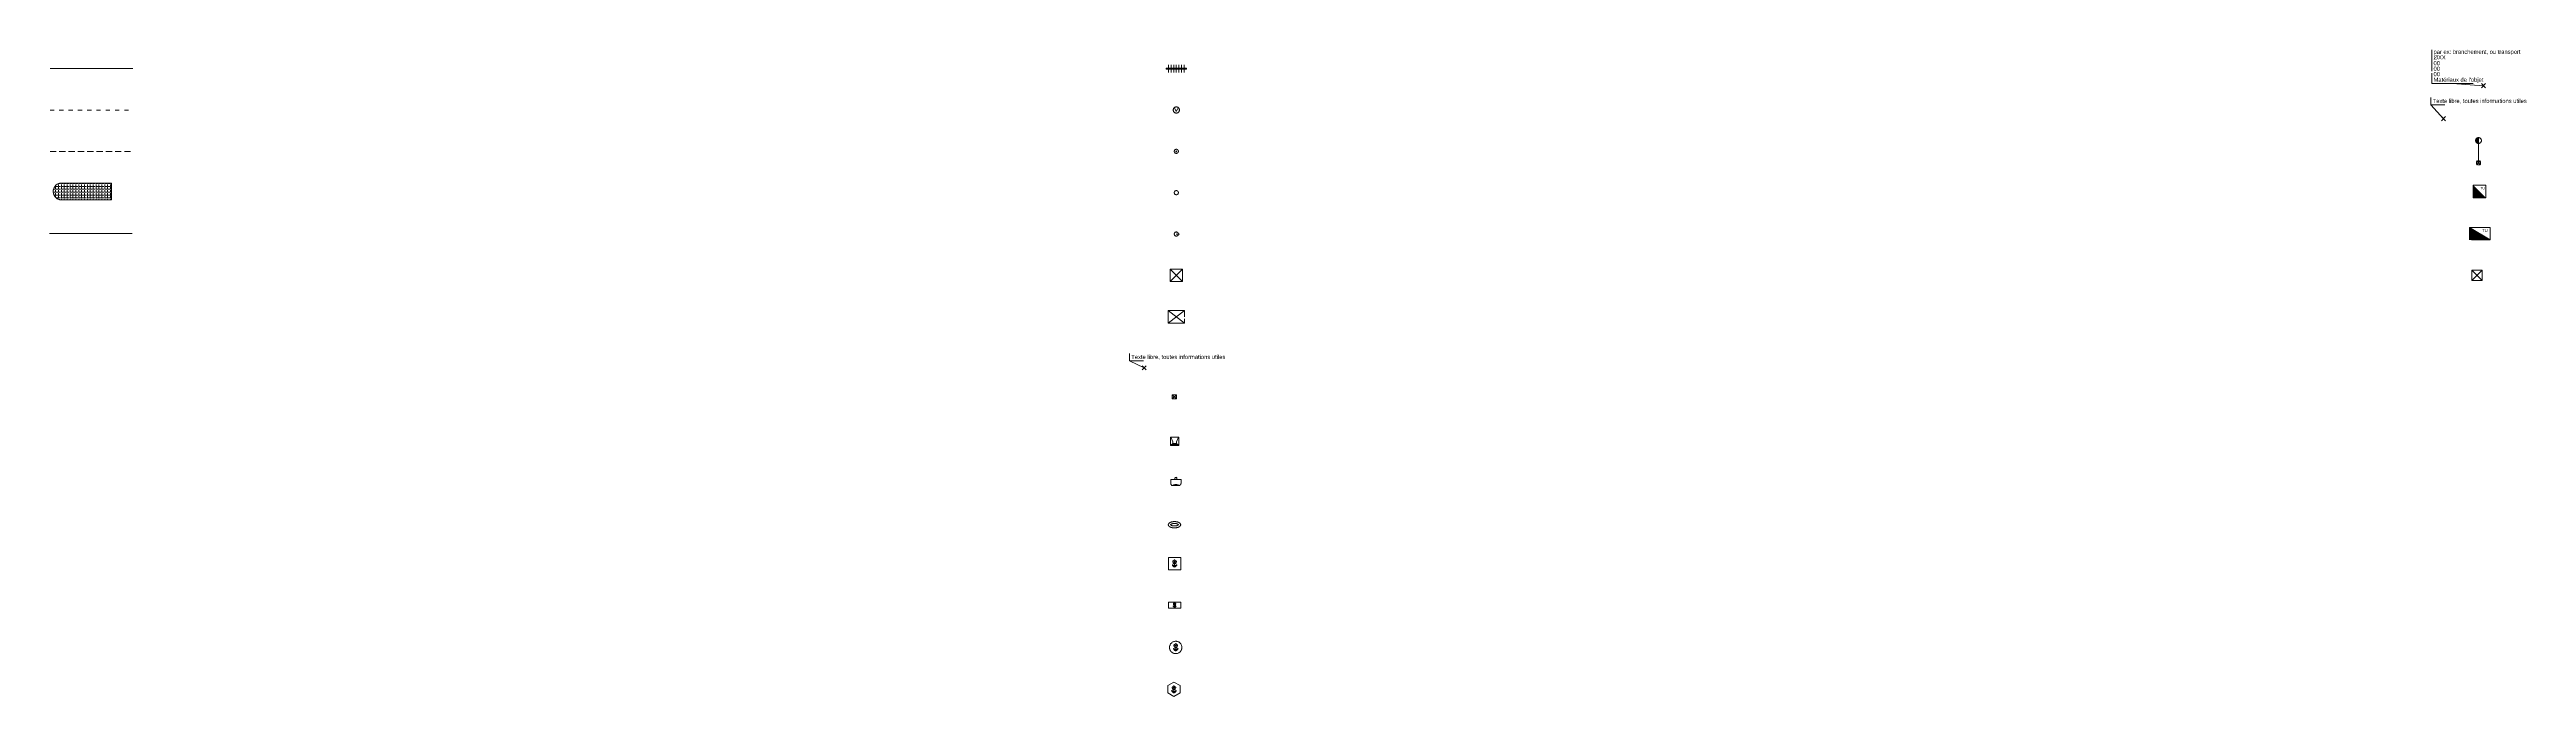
# Model space of a CAD drawing. Header units: metres. Extents: x 3068 to 3311, y 1718 to 1911.
# Drawn here: x 3067.5 to 3187.4, y 1750.5 to 1781.8 of the extents above; entities that cross this region are included whole.
import ezdxf

# ---------------------------------------------------------------- set-up
doc = ezdxf.new("R2010")
doc.units = ezdxf.units.M
doc.header["$PDMODE"] = 3
doc.header["$PDSIZE"] = 0.1
for name, pattern in [('Fil_d_eau', [0.75, 0.5, -0.25]), ('LL_2551', [0.45, 0.2, -0.25]), ('LL_2552', [0.45, 0.3, -0.15]), ('LL_2553', [2.5, 2.5, 0]), ('QL_1021', [2.5, 2.5, 0]), ('Socle_Continu', [2.5, 2.5, 0]), ('Topo_Continu', [2.5, 2.5, 0])]:
    doc.linetypes.add(name, pattern=pattern)
for name, color, linetype, lineweight in [('MOBUR_SCI', 251, 'Socle_Continu', 13), ('MOBUR_SCS', 251, 'Socle_Continu', 13), ('TRANS_SCI', 242, 'Socle_Continu', 13), ('TRANS_SCS', 242, 'Socle_Continu', 13), ('VOIRH_SCS', 7, 'Socle_Continu', 13), ('VOIRI_SCS', 7, 'Socle_Continu', 13)]:
    doc.layers.add(name, color=color, linetype=linetype, lineweight=lineweight)
doc.styles.add('Legend', font='calibri.ttf')
doc.styles.get("Standard").update_dxf_attribs({"font": 'arial.ttf'})
doc.linetypes.add('LL_0830', pattern='A,0,["┌",Standard,S=0.127,R=0,X=-0.0635,Y=0.0425],0.5,["┐",Standard,S=0.127,R=0,X=-0.0635,Y=0.0425],-0.5', length=1)
doc.linetypes.add('LL_2554', pattern='A,0,-0.3,[".",Standard,S=0.05,R=0,X=-0.01,Y=0],0', length=0.3)

# ---------------------------------------------------------------- blocks, each defined once
blk = doc.blocks.new('*U57')
at = {"layer": 'TRANS_SCI', "linetype": 'Socle_Continu'}
blk.add_line((-1.51, 0.1), (0, 0), dxfattribs=at)
at = {"layer": 'TRANS_SCI', "linetype": 'Socle_Continu', "flags": 128}
blk.add_lwpolyline([(-0.51, 0.1), (-2.51, 0.1), (-2.51, 1.74)], dxfattribs=at)
at = {"layer": 'TRANS_SCI', "linetype": 'Socle_Continu'}
blk.add_point((0, 0), dxfattribs=at)
for tag, p in [('TYPE', (-2.42, 1.54)), ('DIAM', (-2.42, 1.27)), ('NBR', (-2.42, 0.99)), ('LARG', (-2.42, 0.72)), ('HAUT', (-2.42, 0.46)), ('MATER', (-2.42, 0.19))]:
    blk.add_attdef(tag, p, '', height=0.2, dxfattribs=at)
at = {"layer": 'TRANS_SCI', "linetype": 'Socle_Continu', "flags": 9}
for tag, p in [('NATURE', (2.47, 1.1)), ('ID', (2.47, 1.42)), ('CALQUE', (2.47, 0.45)), ('FAMILLE', (2.47, 0.78))]:
    blk.add_attdef(tag, p, '', height=0.2, dxfattribs=at)
blk = doc.blocks.new('*U61')
at = {"layer": 'TRANS_SCI', "linetype": 'Socle_Continu'}
blk.add_line((-0.61, 0.67), (0, 0), dxfattribs=at)
at = {"layer": 'TRANS_SCI', "linetype": 'Socle_Continu', "flags": 128}
blk.add_lwpolyline([(0.06, 0.67), (-0.61, 0.67), (-0.61, 1.03)], dxfattribs=at)
at = {"layer": 'TRANS_SCI', "linetype": 'Socle_Continu'}
blk.add_point((0, 0), dxfattribs=at)
blk.add_attdef('TXT', (-0.52, 0.76), '', height=0.2, dxfattribs=at)
at = {"layer": 'TRANS_SCI', "linetype": 'Socle_Continu', "flags": 9}
for tag, p in [('ID', (1.97, 0.14)), ('NATURE', (1.97, -0.18)), ('CALQUE', (1.97, -0.82)), ('FAMILLE', (1.97, -0.5)), ('PCRS', (1.97, -1.14))]:
    blk.add_attdef(tag, p, '', height=0.2, dxfattribs=at)
blk = doc.blocks.new('NP_0930')
at = {"layer": 'MOBUR_SCS', "linetype": 'Socle_Continu'}
for p, q in [((0.12, 0.19), (0.12, -0.19)), ((0.25, 0.19), (0.25, -0.19)), ((0.37, 0.19), (0.37, -0.19)), ((0.49, 0.19), (0.49, -0.19)), ((0.62, 0.19), (0.62, -0.19)), ((0.74, 0.19), (0.74, -0.19)), ((0.87, 0.19), (0.87, -0.19))]:
    blk.add_line(p, q, dxfattribs=at)
at = {"layer": 'MOBUR_SCS', "linetype": 'Socle_Continu', "flags": 128}
blk.add_lwpolyline([(0, -0.02), (0.99, -0.02), (0.99, 0.02), (0, 0.02)], close=True, dxfattribs=at)
at = {"layer": 'MOBUR_SCS', "linetype": 'Socle_Continu', "flags": 9}
for tag, p in [('ID', (1.41, 0.43)), ('NATURE', (1.41, 0.1)), ('CALQUE', (1.41, -0.54)), ('FAMILLE', (1.41, -0.22)), ('PCRS', (1.41, -0.86))]:
    blk.add_attdef(tag, p, '', height=0.2, dxfattribs=at)
blk = doc.blocks.new('NP_0931')
at = {"layer": 'MOBUR_SCS', "linetype": 'Socle_Continu'}
for p, q in [((-0.07, 0.07), (0, -0.07)), ((0, -0.07), (0.07, 0.07))]:
    blk.add_line(p, q, dxfattribs=at)
blk.add_circle((0, 0), 0.15, dxfattribs=at)
at = {"layer": 'MOBUR_SCS', "linetype": 'Socle_Continu', "flags": 9}
for tag, p in [('ID', (0.82, 0.51)), ('NATURE', (0.82, 0.19)), ('FAMILLE', (0.82, -0.13)), ('CALQUE', (0.82, -0.46)), ('PCRS', (0.82, -0.78))]:
    blk.add_attdef(tag, p, '', height=0.2, dxfattribs=at)
blk = doc.blocks.new('NP_0932')
at = {"layer": 'MOBUR_SCS', "linetype": 'Socle_Continu', "flags": 128}
blk.add_lwpolyline([(0, 0.03), (0.03, -0.03), (-0.03, -0.03)], close=True, dxfattribs=at)
at = {"layer": 'MOBUR_SCS', "linetype": 'Socle_Continu'}
blk.add_circle((0, 0), 0.1, dxfattribs=at)
at = {"layer": 'MOBUR_SCS', "linetype": 'Socle_Continu', "flags": 9}
for tag, p in [('ID', (0.74, 0.56)), ('NATURE', (0.74, 0.24)), ('FAMILLE', (0.74, -0.08)), ('CALQUE', (0.74, -0.4)), ('PCRS', (0.74, -0.72))]:
    blk.add_attdef(tag, p, '', height=0.2, dxfattribs=at)
blk = doc.blocks.new('NP_0933')
at = {"layer": 'MOBUR_SCS', "linetype": 'Socle_Continu'}
blk.add_circle((0, 0), 0.1, dxfattribs=at)
at = {"layer": 'MOBUR_SCS', "linetype": 'Socle_Continu', "flags": 9}
for tag, p in [('NATURE', (0.75, 0.14)), ('FAMILLE', (0.75, -0.18)), ('ID', (0.75, 0.47)), ('CALQUE', (0.75, -0.5)), ('PCRS', (0.75, -0.82))]:
    blk.add_attdef(tag, p, '', height=0.2, dxfattribs=at)
blk = doc.blocks.new('QP_1053')
at = {"layer": 'TRANS_SCS', "linetype": 'Socle_Continu'}
h = blk.add_hatch(color=256, dxfattribs=at)
h.dxf.hatch_style = 1
h.paths.add_polyline_path([(0, 0.61), (0, 0), (0.61, 0)])
at = {"layer": 'TRANS_SCS', "linetype": 'Socle_Continu', "flags": 128}
blk.add_lwpolyline([(0.61, 0.61), (0, 0.61), (0, 0), (0.61, 0)], close=True, dxfattribs=at)
at = {"layer": 'TRANS_SCS', "linetype": 'Socle_Continu', "insert": (0.46, 0.46), "char_height": 0.12, "attachment_point": 5, "style": 'Legend'}
blk.add_mtext_dynamic_manual_height_columns('TU', width=0.4892, gutter_width=1, heights=[0], dxfattribs=at)
at = {"layer": 'TRANS_SCS', "linetype": 'Socle_Continu', "flags": 9}
for tag, p in [('CALQUE', (1.2, -0.03)), ('ID', (1.2, 0.94)), ('NATURE', (1.2, 0.62)), ('FAMILLE', (1.2, 0.29)), ('PCRS', (1.2, -0.35))]:
    blk.add_attdef(tag, p, '', height=0.2, dxfattribs=at)
blk = doc.blocks.new('QP_1052')
at = {"layer": 'TRANS_SCS', "linetype": 'Socle_Continu', "lineweight": -2}
h = blk.add_hatch(color=256, dxfattribs=at)
edge = h.paths.add_edge_path()
edge.add_ellipse((0, 1.08), major_axis=(-0.0994, 0.0994), ratio=1, start_angle=-45, end_angle=135, ccw=False)
edge.add_line((0, 1.22), (0, 0.94))
for p, q in [((0, 1.22), (0, 1.22)), ((0, 1.22), (0, 0.94)), ((0, 0), (0, 0.94))]:
    blk.add_line(p, q, dxfattribs=at)
for centre, major_axis, start_param, end_param in [((0, 1.08), (-0.0994, 0.0994), -0.785398, 2.356194), ((0, 0), (0.0707, 0.0707), 3.926991, 7.068583)]:
    blk.add_ellipse(centre, major_axis=major_axis, ratio=1, start_param=start_param, end_param=end_param, dxfattribs=at)
at = {"layer": 'TRANS_SCS', "linetype": 'Socle_Continu', "lineweight": -2, "extrusion": (0, 0, -1)}
for centre, major_axis, start_param, end_param in [((0, 1.08), (0.0994, 0.0994), -0.785398, 2.356194), ((0, 0), (-0.0707, 0.0707), 3.926991, 7.068583)]:
    blk.add_ellipse(centre, major_axis=major_axis, ratio=1, start_param=start_param, end_param=end_param, dxfattribs=at)
at = {"layer": 'TRANS_SCS', "linetype": 'Socle_Continu', "lineweight": 0}
blk.add_point((0, 0), dxfattribs=at)
at = {"layer": 'TRANS_SCS', "linetype": 'Socle_Continu', "flags": 9}
for tag, p in [('CALQUE', (1.2, -0.03)), ('ID', (1.2, 0.94)), ('NATURE', (1.2, 0.62)), ('FAMILLE', (1.2, 0.29)), ('PCRS', (1.2, -0.35))]:
    blk.add_attdef(tag, p, '', height=0.2, dxfattribs=at)
blk = doc.blocks.new('NP_2608')
at = {"layer": 'MOBUR_SCS', "linetype": 'Socle_Continu', "flags": 128}
blk.add_lwpolyline([(0.6, 0.35), (0.3, 0.52), (0, 0.35), (0, 0), (0.3, -0.17), (0.6, 0)], close=True, dxfattribs=at)
for points in [[(0.19, 0.11, 0.278028), (0.3, 0, 0.278028)], [(0.3, 0, 0.278028), (0.41, 0.11, 0.278028)]]:
    blk.add_lwpolyline(points, format="xyb", close=True, dxfattribs=at)
blk.add_lwpolyline([(0.3, 0.18, 1.082498), (0.36, 0.22, 1.082498), (0.34, 0.29, 1.082498), (0.26, 0.29, 1.082498), (0.24, 0.22, 1.082498), (0.3, 0.18), (0.3, 0)], format="xyb", dxfattribs=at)
at = {"layer": 'MOBUR_SCS', "linetype": 'Socle_Continu'}
blk.add_circle((0.3, 0.24), 0.027, dxfattribs=at)
at = {"layer": 'MOBUR_SCS', "linetype": 'Socle_Continu', "flags": 9}
for tag, p in [('ID', (1.42, 0.2)), ('NATURE', (1.42, -0.12)), ('CALQUE', (1.42, -0.77)), ('FAMILLE', (1.42, -0.45)), ('PCRS', (1.42, -1.09))]:
    blk.add_attdef(tag, p, '', height=0.2, dxfattribs=at)
blk = doc.blocks.new('NP_2607')
at = {"layer": 'MOBUR_SCS', "linetype": 'Socle_Continu', "flags": 128}
blk.add_lwpolyline([(0, 0.02, 1.082498), (0.06, 0.07, 1.082498), (0.04, 0.14, 1.082498), (-0.04, 0.14, 1.082498), (-0.06, 0.07, 1.082498), (0, 0.02), (0, -0.16)], format="xyb", dxfattribs=at)
for points in [[(-0.11, -0.05, 0.278028), (0, -0.16, 0.278028)], [(0, -0.16, 0.278028), (0.11, -0.05, 0.278028)]]:
    blk.add_lwpolyline(points, format="xyb", close=True, dxfattribs=at)
at = {"layer": 'MOBUR_SCS', "linetype": 'Topo_Continu'}
blk.add_circle((0, 0), 0.3, dxfattribs=at)
at = {"layer": 'MOBUR_SCS', "linetype": 'Socle_Continu'}
blk.add_circle((0, 0.09), 0.027, dxfattribs=at)
at = {"layer": 'MOBUR_SCS', "linetype": 'Topo_Continu', "flags": 9}
for tag, p in [('ID', (1.1, 0.15)), ('NATURE', (1.1, -0.17)), ('CALQUE', (1.1, -0.82)), ('FAMILLE', (1.1, -0.5))]:
    blk.add_attdef(tag, p, '', height=0.2, dxfattribs=at)
at = {"layer": 'MOBUR_SCS', "linetype": 'Socle_Continu', "flags": 9}
blk.add_attdef('PCRS', (1.1, -1.14), '', height=0.2, dxfattribs=at)
blk = doc.blocks.new('NP_2606')
at = {"layer": 'MOBUR_SCS', "linetype": 'Topo_Continu'}
blk.add_lwpolyline([(0, 0), (0.6, 0), (0.6, 0.3), (0, 0.3)], close=True, dxfattribs=at)
at = {"layer": 'MOBUR_SCS', "linetype": 'Socle_Continu', "flags": 128}
for points in [[(0.23, 0.11, 0.278028), (0.3, 0.04, 0.278028)], [(0.3, 0.04, 0.278028), (0.37, 0.11, 0.278028)]]:
    blk.add_lwpolyline(points, format="xyb", close=True, dxfattribs=at)
blk.add_lwpolyline([(0.3, 0.16, 1.082498), (0.34, 0.19, 1.082498), (0.32, 0.24, 1.082498), (0.28, 0.24, 1.082498), (0.26, 0.19, 1.082498), (0.3, 0.16), (0.3, 0.04)], format="xyb", dxfattribs=at)
at = {"layer": 'MOBUR_SCS', "linetype": 'Socle_Continu'}
blk.add_circle((0.3, 0.2), 0.0177, dxfattribs=at)
at = {"layer": 'MOBUR_SCS', "linetype": 'Topo_Continu', "flags": 9}
for tag, p in [('ID', (1.45, 0.41)), ('NATURE', (1.45, 0.09)), ('CALQUE', (1.45, -0.56)), ('FAMILLE', (1.45, -0.23))]:
    blk.add_attdef(tag, p, '', height=0.2, dxfattribs=at)
at = {"layer": 'MOBUR_SCS', "linetype": 'Socle_Continu', "flags": 9}
blk.add_attdef('PCRS', (1.45, -0.88), '', height=0.2, dxfattribs=at)
blk = doc.blocks.new('NP_2605')
at = {"layer": 'MOBUR_SCS', "linetype": 'Topo_Continu'}
blk.add_lwpolyline([(0, 0), (0.6, 0), (0.6, 0.6), (0, 0.6)], close=True, dxfattribs=at)
at = {"layer": 'MOBUR_SCS', "linetype": 'Socle_Continu', "flags": 128}
for points in [[(0.19, 0.25, 0.278028), (0.3, 0.14, 0.278028)], [(0.3, 0.14, 0.278028), (0.41, 0.25, 0.278028)]]:
    blk.add_lwpolyline(points, format="xyb", close=True, dxfattribs=at)
blk.add_lwpolyline([(0.3, 0.32, 1.082498), (0.36, 0.37, 1.082498), (0.34, 0.44, 1.082498), (0.26, 0.44, 1.082498), (0.24, 0.37, 1.082498), (0.3, 0.32), (0.3, 0.14)], format="xyb", dxfattribs=at)
at = {"layer": 'MOBUR_SCS', "linetype": 'Socle_Continu'}
blk.add_circle((0.3, 0.39), 0.027, dxfattribs=at)
at = {"layer": 'MOBUR_SCS', "linetype": 'Topo_Continu', "flags": 9}
for tag, p in [('NATURE', (1.42, 0.16)), ('FAMILLE', (1.42, -0.17)), ('ID', (1.42, 0.48)), ('CALQUE', (1.42, -0.49))]:
    blk.add_attdef(tag, p, '', height=0.2, dxfattribs=at)
at = {"layer": 'MOBUR_SCS', "linetype": 'Socle_Continu', "flags": 9}
blk.add_attdef('PCRS', (1.42, -0.81), '', height=0.2, dxfattribs=at)
blk = doc.blocks.new('NP_2604')
at = {"layer": 'MOBUR_SCS', "linetype": 'Topo_Continu'}
for points in [[(0, 0, 0.174705), (0.02, -0.05, 0.104203), (0.09, -0.11, 0.064948), (0.18, -0.14, 0.051099), (0.3, -0.15, 0.051099), (0.42, -0.14, 0.064948), (0.51, -0.11, 0.104203), (0.58, -0.05, 0.174705), (0.6, 0, 0.174705), (0.58, 0.05, 0.104203), (0.51, 0.11, 0.064948), (0.42, 0.14, 0.051099), (0.3, 0.15, 0.051099), (0.18, 0.14, 0.064948), (0.09, 0.11, 0.104203), (0.02, 0.05, 0.174705)], [(0.1, 0, 0.083919), (0.13, -0.02, 0.064948), (0.2, -0.05, 0.051099), (0.3, -0.06, 0.051099), (0.4, -0.05, 0.064948), (0.47, -0.02, 0.083918), (0.5, 0, 0.083918), (0.47, 0.02, 0.064948), (0.4, 0.05, 0.051099), (0.3, 0.06, 0.051099), (0.2, 0.05, 0.064948), (0.13, 0.02, 0.083918)]]:
    blk.add_lwpolyline(points, format="xyb", close=True, dxfattribs=at)
at = {"layer": 'MOBUR_SCS', "linetype": 'Topo_Continu', "flags": 9}
for tag, p in [('ID', (1.14, 0.46)), ('NATURE', (1.14, 0.14)), ('FAMILLE', (1.14, -0.18)), ('CALQUE', (1.14, -0.5))]:
    blk.add_attdef(tag, p, '', height=0.2, dxfattribs=at)
at = {"layer": 'MOBUR_SCS', "linetype": 'Socle_Continu', "flags": 9}
blk.add_attdef('PCRS', (1.14, -0.82), '', height=0.2, dxfattribs=at)
blk = doc.blocks.new('NP_2603')
at = {"layer": 'MOBUR_SCS', "linetype": 'Socle_Continu'}
blk.add_lwpolyline([(-0.25, -0.22, 0.291201), (-0.18, -0.35), (0.17, -0.35, 0.080612), (0.21, -0.32, 0.098491), (0.24, -0.28, 0.098491), (0.25, -0.23, 0.006578), (0.25, -0.22), (0.25, -0.05), (-0.25, -0.05), (-0.25, -0.22)], format="xyb", dxfattribs=at)
at = {"layer": 'MOBUR_SCS', "linetype": 'Socle_Continu', "extrusion": (0, 0, -1)}
blk.add_lwpolyline([(0.17, -0.35, 0.040998), (0.13, -0.33, 0.098491), (0, -0.3, 0.098491), (-0.13, -0.33, 0.040998), (-0.18, -0.35, 0.098491)], format="xyb", dxfattribs=at)
at = {"layer": 'MOBUR_SCS', "linetype": 'Socle_Continu'}
blk.add_circle((0, 0), 0.05, dxfattribs=at)
at = {"layer": 'MOBUR_SCS', "linetype": 'Socle_Continu', "flags": 9}
for tag, p in [('NATURE', (0.8, -0.14)), ('ID', (0.8, 0.18)), ('FAMILLE', (0.8, -0.46)), ('CALQUE', (0.8, -0.78)), ('PCRS', (0.8, -1.1))]:
    blk.add_attdef(tag, p, '', height=0.2, dxfattribs=at)
blk = doc.blocks.new('NP_2602')
at = {"layer": 'MOBUR_SCS', "linetype": 'Socle_Continu'}
h = blk.add_hatch(color=256, dxfattribs=at)
h.dxf.hatch_style = 1
h.paths.add_polyline_path([(0.2, 0.02), (0.32, 0.02), (0.26, 0.09), (0.2, 0.09), (0.14, 0.09), (0.08, 0.02)])
blk.add_lwpolyline([(0, 0.4), (0.4, 0.4), (0.4, 0), (0, 0)], close=True, dxfattribs=at)
at = {"layer": 'MOBUR_SCS', "linetype": 'Socle_Continu', "flags": 128}
for points in [[(0.03, 0.37), (0.11, 0.17, -0.17928), (0.11, 0.1), (0.03, 0.03)], [(0.37, 0.37), (0.29, 0.17, 0.17928), (0.29, 0.1), (0.37, 0.03)]]:
    blk.add_lwpolyline(points, format="xyb", dxfattribs=at)
blk.add_lwpolyline([(0.2, 0.02), (0.08, 0.02), (0.14, 0.09), (0.2, 0.09), (0.26, 0.09), (0.32, 0.02)], close=True, dxfattribs=at)
at = {"layer": 'MOBUR_SCS', "linetype": 'Socle_Continu', "flags": 9}
for tag, p in [('ID', (0.89, 0.71)), ('NATURE', (0.89, 0.39)), ('FAMILLE', (0.89, 0.06)), ('CALQUE', (0.89, -0.26)), ('PCRS', (0.89, -0.58))]:
    blk.add_attdef(tag, p, '', height=0.2, dxfattribs=at)
blk = doc.blocks.new('NP_2601')
at = {"layer": 'MOBUR_SCS', "linetype": 'Topo_Continu'}
for p, q in [((-0.1, 0.1), (0.1, -0.1)), ((0.1, 0.1), (-0.1, -0.1))]:
    blk.add_line(p, q, dxfattribs=at)
blk.add_lwpolyline([(-0.1, 0.1), (0.1, 0.1), (0.1, -0.1), (-0.1, -0.1)], close=True, dxfattribs=at)
for tag, p, flags in [('ID', (0.59, 0.39), 9), ('NATURE', (0.59, 0.07), 9), ('CALQUE', (0.59, -0.57), 9), ('FAMILLE', (0.59, -0.25), 9), ('HAUTEUR', (0.59, -0.9), 1)]:
    blk.add_attdef(tag, p, '', height=0.2, dxfattribs=dict(at, flags=flags))
at = {"layer": 'MOBUR_SCS', "linetype": 'Socle_Continu', "flags": 9}
blk.add_attdef('PCRS', (0.59, -1.22), '', height=0.2, dxfattribs=at)
blk = doc.blocks.new('*U59')
at = {"layer": 'MOBUR_SCI', "linetype": 'Socle_Continu'}
blk.add_line((-0.71, 0.34), (0, 0), dxfattribs=at)
at = {"layer": 'MOBUR_SCI', "linetype": 'Socle_Continu', "flags": 128}
blk.add_lwpolyline([(-0.03, 0.34), (-0.71, 0.34), (-0.71, 0.7)], dxfattribs=at)
at = {"layer": 'MOBUR_SCI', "linetype": 'Socle_Continu'}
blk.add_point((0, 0), dxfattribs=at)
blk.add_attdef('TXT', (-0.62, 0.43), '', height=0.2, dxfattribs=at)
at = {"layer": 'MOBUR_SCI', "linetype": 'Socle_Continu', "flags": 9}
for tag, p in [('ID', (2.24, 0.04)), ('CALQUE', (2.24, -0.92)), ('NATURE', (2.24, -0.28)), ('FAMILLE', (2.24, -0.6)), ('PCRS', (2.24, -1.24))]:
    blk.add_attdef(tag, p, '', height=0.2, dxfattribs=at)
blk = doc.blocks.new('NP_0936')
at = {"layer": 'MOBUR_SCS', "linetype": 'Socle_Continu'}
for p, q in [((0, 0), (0.8, 0.6)), ((0, 0.6), (0.8, 0))]:
    blk.add_line(p, q, dxfattribs=at)
at = {"layer": 'MOBUR_SCS', "linetype": 'Socle_Continu', "flags": 128}
blk.add_lwpolyline([(0.8, 0), (0, 0), (0, 0.6), (0.8, 0.6)], close=True, dxfattribs=at)
at = {"layer": 'MOBUR_SCS', "linetype": 'Socle_Continu', "flags": 9}
for tag, p in [('CALQUE', (1.23, -0.12)), ('ID', (1.23, 0.85)), ('NATURE', (1.23, 0.53)), ('FAMILLE', (1.23, 0.2)), ('PCRS', (1.23, -0.44))]:
    blk.add_attdef(tag, p, '', height=0.2, dxfattribs=at)
blk = doc.blocks.new('NP_0935')
at = {"layer": 'MOBUR_SCS', "linetype": 'Socle_Continu'}
for p, q in [((0, 0), (0.6, 0.6)), ((0, 0.6), (0.6, 0))]:
    blk.add_line(p, q, dxfattribs=at)
at = {"layer": 'MOBUR_SCS', "linetype": 'Socle_Continu', "flags": 128}
blk.add_lwpolyline([(0, 0), (0, 0.6), (0.6, 0.6), (0.6, 0)], close=True, dxfattribs=at)
at = {"layer": 'MOBUR_SCS', "linetype": 'Socle_Continu', "flags": 9}
for tag, p in [('CALQUE', (1.13, -0.12)), ('ID', (1.13, 0.84)), ('NATURE', (1.13, 0.52)), ('FAMILLE', (1.13, 0.2)), ('PCRS', (1.13, -0.44))]:
    blk.add_attdef(tag, p, '', height=0.2, dxfattribs=at)
blk = doc.blocks.new('QP_1055')
at = {"layer": 'TRANS_SCS', "linetype": 'Socle_Continu'}
for p, q in [((0, 0.5), (0.5, 0.5)), ((0, 0), (0, 0.5)), ((0, 0), (0.5, 0.5)), ((0, 0.5), (0.5, 0)), ((0.5, 0), (0, 0)), ((0.5, 0.5), (0.5, 0))]:
    blk.add_line(p, q, dxfattribs=at)
at = {"layer": 'TRANS_SCS', "linetype": 'Socle_Continu', "flags": 9}
for tag, p in [('CALQUE', (1.2, -0.03)), ('ID', (1.2, 0.94)), ('NATURE', (1.2, 0.62)), ('FAMILLE', (1.2, 0.29)), ('PCRS', (1.2, -0.35))]:
    blk.add_attdef(tag, p, '', height=0.2, dxfattribs=at)
blk = doc.blocks.new('NP_0934')
at = {"layer": 'MOBUR_SCS', "linetype": 'Socle_Continu'}
blk.add_line((0, 0), (0.16, 0), dxfattribs=at)
blk.add_circle((0, 0), 0.1, dxfattribs=at)
at = {"layer": 'MOBUR_SCS', "linetype": 'Socle_Continu', "flags": 9}
for tag, p in [('ID', (0.78, 0.56)), ('NATURE', (0.78, 0.24)), ('FAMILLE', (0.78, -0.08)), ('CALQUE', (0.78, -0.4)), ('PCRS', (0.78, -0.72))]:
    blk.add_attdef(tag, p, '', height=0.2, dxfattribs=at)
blk = doc.blocks.new('QP_1054')
at = {"layer": 'TRANS_SCS', "linetype": 'Fil_d_eau'}
h = blk.add_hatch(color=256, dxfattribs=at)
h.dxf.hatch_style = 1
h.paths.add_polyline_path([(0, 0.6), (0, 0), (1, 0)])
at = {"layer": 'TRANS_SCS', "linetype": 'Socle_Continu', "flags": 128}
blk.add_lwpolyline([(0, 0.6), (1, 0.6), (1, 0), (0, 0)], close=True, dxfattribs=at)
at = {"layer": 'TRANS_SCS', "linetype": 'QL_1021', "flags": 128}
blk.add_lwpolyline([(0, 0.6), (1, 0)], dxfattribs=at)
at = {"layer": 'TRANS_SCS', "linetype": 'Fil_d_eau', "insert": (0.75, 0.45), "char_height": 0.15, "attachment_point": 5, "style": 'Legend'}
blk.add_mtext_dynamic_manual_height_columns('TU', width=0.4266, gutter_width=1, heights=[0], dxfattribs=at)
at = {"layer": 'TRANS_SCS', "linetype": 'Socle_Continu', "flags": 9}
for tag, p in [('CALQUE', (1.2, -0.03)), ('ID', (1.2, 0.94)), ('NATURE', (1.2, 0.62)), ('FAMILLE', (1.2, 0.29)), ('PCRS', (1.2, -0.35))]:
    blk.add_attdef(tag, p, '', height=0.2, dxfattribs=at)

msp = doc.modelspace()

# ---------------------------------------------------------------- hatches: boundary and pattern name
at = {"layer": 'VOIRH_SCS', "linetype": 'Socle_Continu'}
h = msp.add_hatch(dxfattribs=at)
h.set_pattern_fill('LL_2553', color=256, scale=0.02, pattern_type=2)
h.set_pattern_definition([(0, (0, 0), (0, 0.1397), [0.1016, -0.0381]), (90, (0, 0), (-0.1397, 0), [0.1016, -0.0381])])
h.paths.add_polyline_path([(3068.131, 1775.333, 1.0738977), (3068.131, 1774.518), (3070.51, 1774.518), (3070.51, 1775.333)])

# ---------------------------------------------------------------- linework, layer by layer
at = {"layer": 'VOIRI_SCS', "linetype": 'LL_0830', "flags": 128}
msp.add_lwpolyline([(3067.549, 1780.866), (3071.549, 1780.866)], dxfattribs=at)
at = {"layer": 'VOIRI_SCS', "linetype": 'LL_2551', "flags": 128}
msp.add_lwpolyline([(3067.54, 1778.852), (3071.54, 1778.852)], dxfattribs=at)
at = {"layer": 'VOIRI_SCS', "linetype": 'LL_2552', "flags": 128}
msp.add_lwpolyline([(3067.54, 1776.852), (3071.54, 1776.852)], dxfattribs=at)
at = {"layer": 'VOIRI_SCS', "linetype": 'LL_2553'}
msp.add_lwpolyline([(3068.131, 1775.333), (3070.51, 1775.333), (3070.51, 1774.518), (3068.131, 1774.518, -1.0738977)], format="xyb", close=True, dxfattribs=at)
at = {"layer": 'VOIRI_SCS', "linetype": 'LL_2554', "flags": 128}
msp.add_lwpolyline([(3067.517, 1772.897), (3071.517, 1772.897)], dxfattribs=at)

# ---------------------------------------------------------------- block references
at = {"layer": 'MOBUR_SCI', "linetype": 'Socle_Continu'}
msp.add_blockref('*U59', (3120.492, 1766.394), dxfattribs=at).add_auto_attribs({'TXT': 'Texte libre, toutes informations utiles'})
at = {"layer": 'MOBUR_SCS', "linetype": 'Socle_Continu'}
for name, p in [('NP_0930', (3121.555, 1780.866)), ('NP_0931', (3122.049, 1778.866)), ('NP_0932', (3122.049, 1776.866)), ('NP_0933', (3122.049, 1774.866)), ('NP_0934', (3122.049, 1772.866)), ('NP_0935', (3121.747, 1770.564)), ('NP_0936', (3121.647, 1768.564)), ('NP_2601', (3121.951, 1764.994)), ('NP_2602', (3121.77, 1762.642)), ('NP_2603', (3122.028, 1761.052)), ('NP_2604', (3121.661, 1758.81)), ('NP_2605', (3121.664, 1756.625)), ('NP_2606', (3121.665, 1754.771)), ('NP_2607', (3122.021, 1752.875)), ('NP_2608', (3121.634, 1750.68))]:
    msp.add_blockref(name, p, dxfattribs=at)
at = {"layer": 'TRANS_SCI', "linetype": 'Socle_Continu'}
for name, p, values in [('*U57', (3185.315, 1780.039), {'TYPE': 'par ex: branchement, ou transport', 'DIAM': 'ØXX', 'NBR': '00', 'LARG': '00', 'HAUT': '00', 'MATER': "Matériaux de l'objet"}), ('*U61', (3183.375, 1778.443), {'TXT': 'Texte libre, toutes informations utiles'})]:
    msp.add_blockref(name, p, dxfattribs=at).add_auto_attribs(values)
at = {"layer": 'TRANS_SCS', "linetype": 'Socle_Continu'}
msp.add_blockref('QP_1052', (3185.072, 1776.307), dxfattribs=at)
at = {"layer": 'TRANS_SCS', "linetype": 'Socle_Continu', "lineweight": -2}
for name, p in [('QP_1053', (3184.817, 1774.622)), ('QP_1054', (3184.636, 1772.583)), ('QP_1055', (3184.754, 1770.616))]:
    msp.add_blockref(name, p, dxfattribs=at)

doc.saveas('drawing.dxf')
